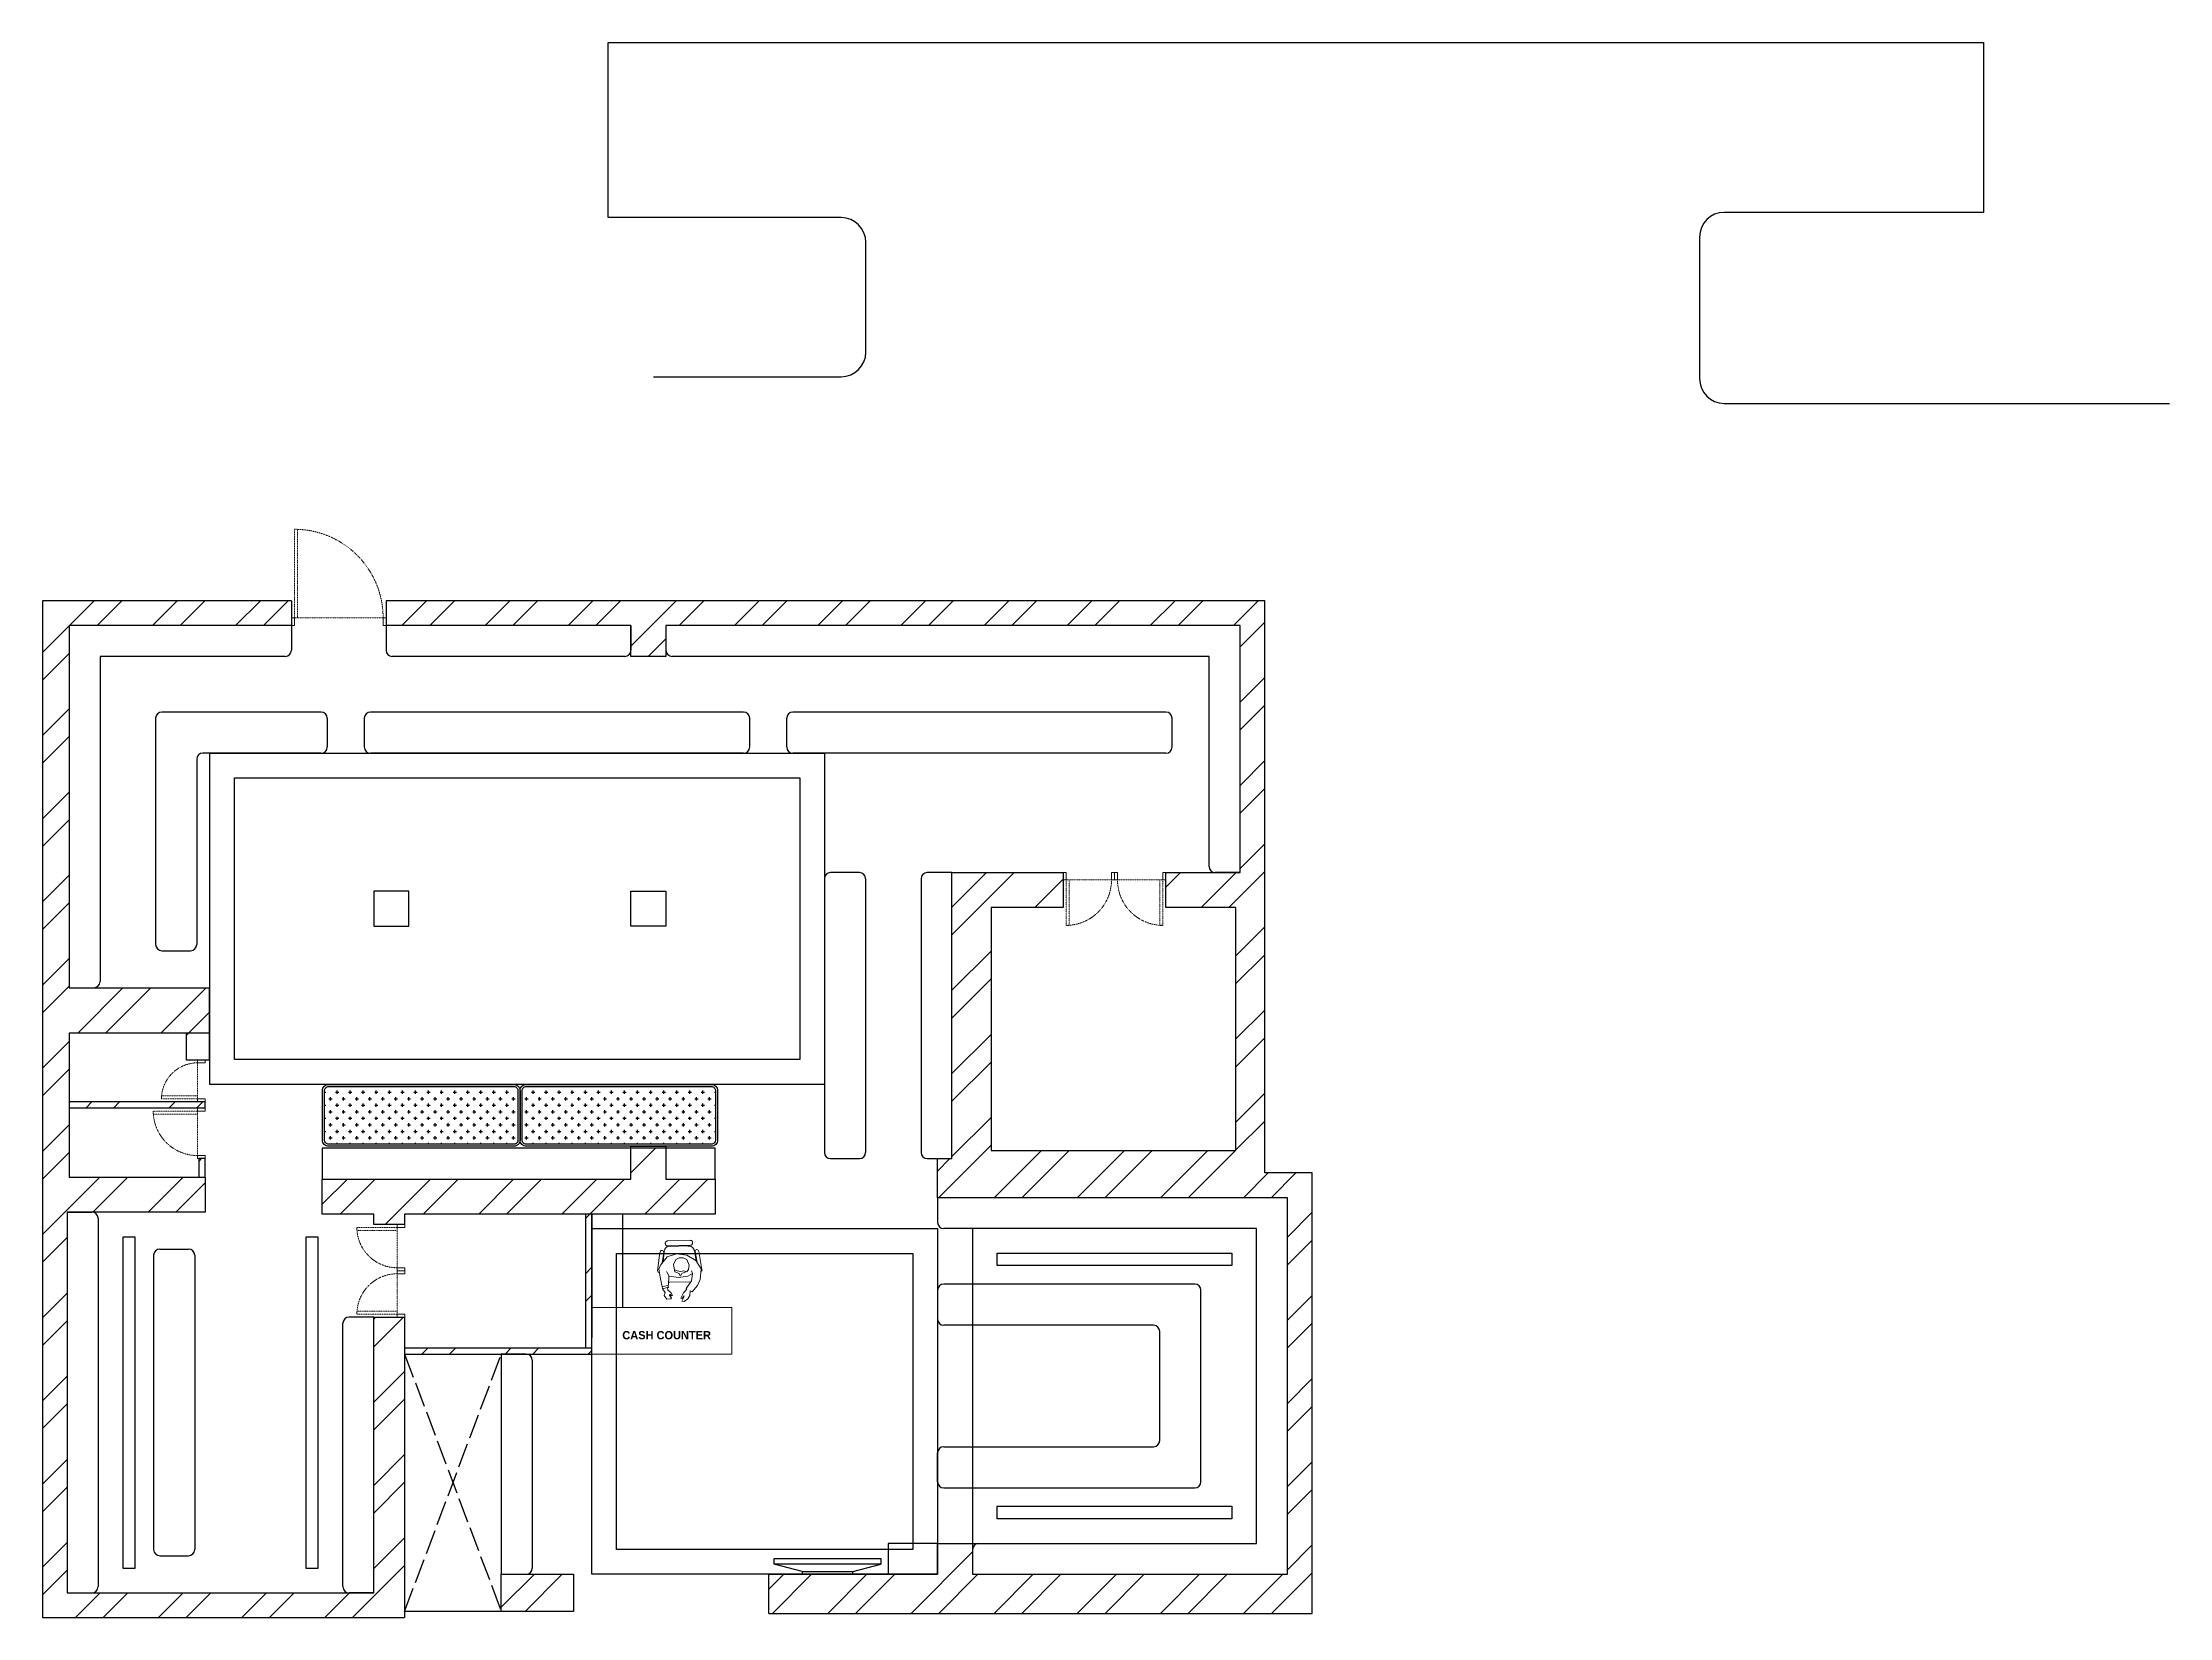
# Model space of a CAD drawing. Header units: inches. Extents: x -4677 to 18437, y -5264 to 2453.
# Drawn here: x 9108 to 10141, y 1688 to 2453 of the extents above; entities that cross this region are included whole.
import ezdxf

# ---------------------------------------------------------------- set-up
doc = ezdxf.new("R2010")
doc.units = ezdxf.units.IN
for name, pattern in [('ACAD_ISO02W100', [15, 12, -3]), ('AUDIT_D_060311083008-3', [0]), ('DASHED2', [0.375, 0.25, -0.125]), ('HIDDEN', [0.375, 0.25, -0.125])]:
    doc.linetypes.add(name, pattern=pattern)
for name, color, linetype in [('A-DOOR', 251, 'AUDIT_D_060311083008-3'), ('A-Door-Frame', 1, 'Continuous'), ('A-Door-Swing', 8, 'HIDDEN'), ('IEL-HATCH-002', 7, 'Continuous'), ('PDF11_PDF_CH', 7, 'Continuous')]:
    doc.layers.add(name, color=color, linetype=linetype)
doc.styles.add('HEMI', font='stylu.ttf')

# ---------------------------------------------------------------- blocks, each defined once
blk = doc.blocks.new('*U7')
at = {"layer": 'A-Door-Frame', "lineweight": 5}
for p, q in [((0, -100), (0, 0)), ((668, -100), (668, 0))]:
    blk.add_line(p, q, dxfattribs=at)
for points in [[(0, -100), (40, -100), (40, 0), (0, 0)], [(668, -100), (628, -100), (628, 0), (668, 0)]]:
    blk.add_lwpolyline(points, dxfattribs=at)
at = {"layer": 'A-Door-Swing', "linetype": 'DASHED2', "lineweight": 5}
blk.add_line((45, 0), (633, 0), dxfattribs=at)
blk.add_lwpolyline([(40, 0), (40, 588), (80, 588), (80, 0)], close=True, dxfattribs=at)
blk.add_arc((40, 0), 588, 360, 90, dxfattribs=at)
blk = doc.blocks.new('*U8')
at = {"layer": 'A-Door-Frame', "lineweight": 5}
for p, q in [((0, -100), (0, 0)), ((559, -100), (559, 0))]:
    blk.add_line(p, q, dxfattribs=at)
for points in [[(0, -100), (40, -100), (40, 0), (0, 0)], [(559, -100), (519, -100), (519, 0), (559, 0)]]:
    blk.add_lwpolyline(points, dxfattribs=at)
at = {"layer": 'A-Door-Swing', "linetype": 'DASHED2', "lineweight": 5}
blk.add_line((44, 0), (523, 0), dxfattribs=at)
blk.add_lwpolyline([(40, 0), (40, 479), (80, 479), (80, 0)], close=True, dxfattribs=at)
blk.add_arc((40, 0), 479, 360, 90, dxfattribs=at)
blk = doc.blocks.new('wf')
at = {"layer": 'PDF11_PDF_CH', "lineweight": 5}
for points in [[(-7100.9, -1901.8), (-7102, -1910.7)], [(-7099.7, -1906.9), (-7099, -1901.7)], [(-7098.2, -1897.2), (-7098.2, -1897.6)], [(-7086, -1895.9), (-7097.3, -1896.2)], [(-7097.2, -1898.6), (-7086, -1898.3)], [(-7095.8, -1898.9), (-7087.3, -1898.6)], [(-7084.1, -1900.9), (-7083.2, -1906)], [(-7082.8, -1900.3), (-7082.9, -1900.4)], [(-7081.9, -1901.3), (-7080.4, -1910.1)], [(-7096.4, -1913.3), (-7097.7, -1911.1)], [(-7093.6, -1910.3), (-7092.5, -1910.8), (-7090.8, -1911.1), (-7089.2, -1910.8), (-7087.8, -1911.2), (-7086.9, -1910.1), (-7086.6, -1908), (-7087.8, -1905.3), (-7089.5, -1904.4), (-7091.4, -1904.5), (-7093.1, -1905.3), (-7094.2, -1907.6), (-7093.6, -1911.2), (-7091.5, -1912.1), (-7091, -1913.1), (-7090.6, -1913), (-7090.2, -1912), (-7088.2, -1911.2)], [(-7085, -1912.1), (-7085.5, -1910.8)], [(-7096.8, -1917.9), (-7099.6, -1918.3)], [(-7097.2, -1918.9), (-7099.6, -1919.5)], [(-7096, -1916.3), (-7086, -1916.1)]]:
    blk.add_lwpolyline(points, dxfattribs=at)
for points in [[(-7099, -1901.8, 0.414213), (-7100, -1900.8), (-7099.9, -1900.8)], [(-7099.3, -1906.5), (-7098.7, -1901.3, -0.458817), (-7095.7, -1898.8)], [(-7085.9, -1898.3, 0.414213), (-7085, -1897.3), (-7085, -1896.9)], [(-7082.8, -1906.5), (-7083.7, -1901.4, -0.414214), (-7082.8, -1900.4)], [(-7102, -1910.7, 0.414214), (-7101, -1911.6), (-7101.1, -1911.6)]]:
    blk.add_lwpolyline(points, format="xyb", dxfattribs=at)
blk.add_lwpolyline([(-7096.5, -1913.3), (-7091.8, -1913.9), (-7087.3, -1913.3), (-7085, -1912.1), (-7085.4, -1915.6), (-7088.1, -1919.3), (-7087.7, -1919.7), (-7089.4, -1921.4), (-7090.6, -1924), (-7090.1, -1924.2), (-7089.1, -1922.9), (-7089.3, -1923.9), (-7090.2, -1925.4), (-7089.1, -1925.6), (-7087.2, -1924.3), (-7086.3, -1922.7), (-7086.2, -1920.4), (-7085.1, -1921), (-7082.6, -1917.9), (-7081.3, -1914.9), (-7080.7, -1909.7), (-7083.4, -1905.7), (-7087.8, -1903.1), (-7092.8, -1902.5), (-7097.3, -1903.9), (-7100.6, -1908), (-7101.3, -1910), (-7100.6, -1914.7), (-7099.7, -1918.3), (-7099.5, -1919.4), (-7098.3, -1921.5), (-7098.7, -1922.7), (-7097.4, -1924.5), (-7095.5, -1924.4), (-7095.2, -1923.9), (-7096.1, -1922.8), (-7096, -1922), (-7095.2, -1922.9), (-7094.7, -1922.7), (-7095.5, -1921.2), (-7097, -1920.2), (-7097.2, -1918.9), (-7096.7, -1918.9), (-7096.9, -1917.8), (-7096.7, -1917.7)], close=True, dxfattribs=at)
for centre, radius, start, end in [((-7099.8, -1901.8), 0.983, 91.192, 181.192), ((-7097.2, -1897.3), 0.983, 90.3735, 180.3735), ((-7097.2, -1897.6), 0.983, 180.9887, 270.9888), ((-7086.7, -1901.3), 2.61, 5.8667, 102.464), ((-7085.9, -1897), 0.983, 1.8072, 91.8073), ((-7082.9, -1901.4), 0.983, 1.604, 91.604), ((-7101.1, -1910.5), 1.15, 271.0278, 275.4764), ((-7081.3, -1910.2), 0.983, 295.8673, 1.5711), ((-7096.1, -1912.3), 4.02, 263.3806, 271.247), ((-7086.1, -1912.1), 4.02, 271.5931, 275.6031)]:
    blk.add_arc(centre, radius, start, end, dxfattribs=at)
blk = doc.blocks.new('*U12')
at = {"layer": 'A-Door-Frame', "lineweight": 5}
for p, q in [((0, -100), (0, 0)), ((682, -100), (682, 0))]:
    blk.add_line(p, q, dxfattribs=at)
for points in [[(0, -100), (40, -100), (40, 0), (0, 0)], [(682, -100), (642, -100), (642, 0), (682, 0)]]:
    blk.add_lwpolyline(points, dxfattribs=at)
at = {"layer": 'A-Door-Swing', "linetype": 'DASHED2', "lineweight": 5}
blk.add_line((45, 0), (647, 0), dxfattribs=at)
blk.add_lwpolyline([(40, 0), (40, 602), (80, 602), (80, 0)], close=True, dxfattribs=at)
blk.add_arc((40, 0), 602, 360, 90, dxfattribs=at)
blk = doc.blocks.new('*U13')
at = {"layer": 'A-Door-Frame', "lineweight": 5}
for p, q in [((0, -100), (0, 0)), ((614, -100), (614, 0))]:
    blk.add_line(p, q, dxfattribs=at)
for points in [[(0, -100), (40, -100), (40, 0), (0, 0)], [(614, -100), (574, -100), (574, 0), (614, 0)]]:
    blk.add_lwpolyline(points, dxfattribs=at)
at = {"layer": 'A-Door-Swing', "linetype": 'DASHED2', "lineweight": 5}
blk.add_line((45, 0), (578, 0), dxfattribs=at)
blk.add_lwpolyline([(40, 0), (40, 534), (80, 534), (80, 0)], close=True, dxfattribs=at)
blk.add_arc((40, 0), 534, 360, 90, dxfattribs=at)
blk = doc.blocks.new('erh')
for p, q in [((3624, 765.5), (3599.4, 765.5)), ((3599.4, 765.5), (3599.4, 764.2)), ((3624, 764.2), (3624, 765.5)), ((3624, 764.2), (3599.4, 764.2))]:
    blk.add_line(p, q)
at = {"ltscale": 7}
for p, q in [((3599.4, 764.2), (3585.8, 760.7)), ((3624, 764.2), (3637.6, 760.7))]:
    blk.add_line(p, q, dxfattribs=at)
blk.add_lwpolyline([(3585.8, 760.7), (3637.6, 760.7), (3637.6, 758), (3585.8, 758)], close=True, dxfattribs=at)
blk = doc.blocks.new('*U9')
at = {"layer": 'A-Door-Frame', "lineweight": 5}
for p, q in [((0, -100), (0, 0)), ((1255, -100), (1255, 0))]:
    blk.add_line(p, q, dxfattribs=at)
for points in [[(0, -100), (40, -100), (40, 0), (0, 0)], [(1255, -100), (1215, -100), (1215, 0), (1255, 0)]]:
    blk.add_lwpolyline(points, dxfattribs=at)
at = {"layer": 'A-Door-Swing', "linetype": 'DASHED2', "lineweight": 5}
blk.add_line((51, 0), (1225, 0), dxfattribs=at)
blk.add_lwpolyline([(40, 0), (40, 1175), (80, 1175), (80, 0)], close=True, dxfattribs=at)
blk.add_arc((40, 0), 1175, 360, 90, dxfattribs=at)
blk = doc.blocks.new('wef')
at = {"layer": 'IEL-HATCH-002', "true_color": 0xc7c8ca, "transparency": 33554687}
h = blk.add_hatch(dxfattribs=at)
h.set_pattern_fill('ANSI32', color=9, scale=3)
h.paths.add_polyline_path([(9186.5, 855.4), (9120.5, 855.4), (9120.5, 925.4), (9177.5, 925.4), (9188.5, 925.4), (9188.5, 947.4), (9120.5, 947.4), (9120.5, 1123.4), (9228.5, 1123.4), (9228.5, 1135.4), (9107.5, 1135.4), (9107.5, 641.4), (9283.5, 641.4), (9283.5, 644.4), (9283.5, 769.4), (9283.5, 787.4), (9268.5, 787.4), (9268.5, 653.4), (9256.5, 653.4), (9119.5, 653.4), (9119.5, 838.4), (9131.5, 838.4), (9186.5, 838.4)])
h.paths.add_polyline_path([(9701.5, 1135.4), (9274.5, 1135.4), (9274.5, 1123.4), (9393.5, 1123.4), (9393.5, 1111.4), (9393.5, 1108.4), (9410.5, 1108.4), (9410.5, 1123.4), (9689.5, 1123.4), (9689.5, 1003.4), (9677.5, 1003.4), (9653.5, 1003.4), (9653.5, 986.4), (9687.5, 986.4), (9687.5, 868.4), (9568.5, 868.4), (9568.5, 986.4), (9603.5, 986.4), (9603.5, 1003.4), (9549.5, 1003.4), (9549.5, 864.4), (9542.5, 864.4), (9542.5, 845.4), (9712.5, 845.4), (9712.5, 662.4), (9559.5, 662.4), (9559.5, 674.4), (9559.5, 677.4), (9542.5, 677.4), (9542.5, 662.4), (9518.5, 662.4), (9460.5, 662.4), (9460.5, 643.4), (9724.5, 643.4), (9724.5, 857.4), (9701.5, 857.4)])
h.paths.add_polyline_path([(9434.5, 854.4), (9410.5, 854.4), (9410.5, 869.4), (9393.5, 869.4), (9393.5, 854.4), (9359.5, 854.4), (9243.5, 854.4), (9243.5, 837.4), (9268.5, 837.4), (9268.5, 832.4), (9283.5, 832.4), (9283.5, 837.4), (9359.5, 837.4), (9434.5, 837.4)])
h.paths.add_polyline_path([(9365.5, 662.4), (9330.5, 662.4), (9330.5, 644.4), (9365.5, 644.4)], flags=17)
h.paths.add_polyline_path([(9374.5, 837.4), (9371.5, 837.4), (9371.5, 772.4), (9374.5, 772.4)], flags=17)
h.paths.add_polyline_path([(9374.5, 772.4), (9371.5, 772.4), (9283.5, 772.4), (9283.5, 769.4), (9374.5, 769.4)], flags=17)
h.paths.add_polyline_path([(9188.5, 925.4), (9177.5, 925.4), (9177.5, 912.3), (9182.9, 912.3), (9182.9, 912.4), (9186.5, 912.4), (9188.5, 912.3)], flags=17)
h.paths.add_polyline_path([(9186.5, 891.9), (9182.9, 891.9), (9120.5, 891.9), (9120.5, 888.9), (9186.5, 888.9)], flags=17)
h.paths.add_polyline_path([(9186.5, 864.4), (9183.5, 864.4), (9183.5, 855.4), (9186.5, 855.4)], flags=17)
at = {"layer": 'IEL-HATCH-002', "true_color": 0x939598, "transparency": 33554687}
h = blk.add_hatch(dxfattribs=at)
h.set_pattern_fill('CROSS', color=252, scale=0.5)
h.set_pattern_definition([(0, (1090.145, 0), (3.175, 3.175), [1.5875, -4.7625]), (90, (1090.939, -0.7937), (-3.175, 3.175), [1.5875, -4.7625])])
h.paths.add_polyline_path([(9338.6, 897.4, 0.414214), (9336.6, 899.4), (9246.6, 899.4, 0.414214), (9244.6, 897.4), (9244.6, 873.4, 0.414214), (9246.6, 871.4), (9336.6, 871.4, 0.414214), (9338.6, 873.4)])
h.paths.add_polyline_path([(9434.6, 897.4, 0.414214), (9432.6, 899.4), (9342.6, 899.4, 0.414214), (9340.6, 897.4), (9340.6, 873.4, 0.414214), (9342.6, 871.4), (9432.6, 871.4, 0.414214), (9434.6, 873.4)])
at = {"color": 252, "true_color": 0x939598}
for p, q in [((9228.5, 1135.4), (9107.5, 1135.4)), ((9107.5, 1135.4), (9107.5, 641.4)), ((9228.5, 1135.4), (9228.5, 1123.4)), ((9701.5, 1135.4), (9274.5, 1135.4)), ((9274.5, 1135.4), (9274.5, 1123.4)), ((9701.5, 857.4), (9701.5, 1135.4)), ((9228.5, 1123.4), (9120.5, 1123.4)), ((9120.5, 1123.4), (9120.5, 947.4)), ((9120.5, 1123.4), (9120.5, 1108.4)), ((9228.5, 1123.4), (9228.5, 1111.4)), ((9393.5, 1123.4), (9274.5, 1123.4)), ((9274.5, 1123.4), (9274.5, 1111.4)), ((9393.5, 1108.4), (9393.5, 1123.4)), ((9393.5, 1123.4), (9393.5, 1111.4)), ((9689.5, 1123.4), (9410.5, 1123.4)), ((9410.5, 1123.4), (9410.5, 1108.4)), ((9410.5, 1123.4), (9410.5, 1111.4)), ((9689.5, 1003.4), (9689.5, 1123.4)), ((9225.5, 1108.4), (9135.5, 1108.4)), ((9135.5, 1108.4), (9135.5, 950.4)), ((9390.5, 1108.4), (9277.5, 1108.4)), ((9410.5, 1108.4), (9393.5, 1108.4)), ((9410.5, 1108.4), (9393.5, 1108.4)), ((9674.5, 1108.4), (9413.5, 1108.4)), ((9674.5, 1006.4), (9674.5, 1108.4)), ((9162.5, 1078.4), (9162.5, 968.4)), ((9242.9, 1081.4), (9165.5, 1081.4)), ((9245.9, 1078.4), (9245.9, 1064.4)), ((9263.9, 1078.4), (9263.9, 1064.4)), ((9448.2, 1081.4), (9266.9, 1081.4)), ((9451.2, 1064.4), (9451.2, 1078.4)), ((9469.2, 1064.4), (9469.2, 1078.4)), ((9653.5, 1081.4), (9472.2, 1081.4)), ((9656.5, 1064.4), (9656.5, 1078.4)), ((9182.5, 1058.4), (9182.5, 968.4)), ((9242.9, 1061.4), (9185.5, 1061.4)), ((9448.2, 1061.4), (9266.9, 1061.4)), ((9653.5, 1061.4), (9472.2, 1061.4)), ((9504.5, 1003.4), (9490.5, 1003.4)), ((9549.5, 1003.4), (9537.5, 1003.4)), ((9549.5, 864.4), (9549.5, 1003.4)), ((9549.5, 1003.4), (9603.5, 1003.4)), ((9603.5, 1003.4), (9603.5, 986.4)), ((9653.5, 986.4), (9653.5, 1003.4)), ((9653.5, 1003.4), (9689.5, 1003.4)), ((9689.5, 1003.4), (9677.5, 1003.4)), ((9285.5, 994.4), (9268.5, 994.4)), ((9268.5, 994.4), (9268.5, 977.4)), ((9285.5, 977.4), (9285.5, 994.4)), ((9487.5, 1000.4), (9487.5, 867.4)), ((9507.5, 1000.4), (9507.5, 867.4)), ((9534.5, 1000.4), (9534.5, 867.4)), ((9603.5, 986.4), (9568.5, 986.4)), ((9568.5, 986.4), (9568.5, 868.4)), ((9687.5, 986.4), (9653.5, 986.4)), ((9687.5, 868.4), (9687.5, 986.4)), ((9268.5, 977.4), (9285.5, 977.4)), ((9165.5, 965.4), (9179.5, 965.4)), ((9120.5, 947.4), (9188.5, 947.4)), ((9120.5, 947.4), (9132.5, 947.4)), ((9188.5, 947.4), (9188.5, 925.4)), ((9120.5, 925.4), (9120.5, 855.4)), ((9177.5, 925.4), (9120.5, 925.4)), ((9188.5, 925.4), (9177.5, 925.4)), ((9177.5, 912.3), (9177.5, 925.4)), ((9188.5, 925.4), (9188.5, 912.3)), ((9188.5, 912.3), (9177.5, 912.3)), ((9186.5, 891.9), (9120.5, 891.9)), ((9186.5, 888.9), (9186.5, 891.9)), ((9186.5, 888.9), (9120.5, 888.9)), ((9434.5, 869.4), (9243.5, 869.4)), ((9243.5, 869.4), (9243.5, 854.4)), ((9393.5, 854.4), (9393.5, 870.4)), ((9393.5, 870.4), (9410.5, 870.4)), ((9410.5, 870.4), (9410.5, 854.4)), ((9434.5, 854.4), (9434.5, 869.4)), ((9568.5, 868.4), (9687.5, 868.4)), ((9186.5, 864.4), (9183.5, 864.4)), ((9183.5, 864.4), (9183.5, 855.4)), ((9186.5, 855.4), (9186.5, 864.4)), ((9490.5, 864.4), (9504.5, 864.4)), ((9537.5, 864.4), (9549.5, 864.4)), ((9542.5, 845.4), (9542.5, 864.4)), ((9120.5, 855.4), (9186.5, 855.4)), ((9186.5, 855.4), (9186.5, 838.4)), ((9243.5, 837.4), (9243.5, 854.4)), ((9410.5, 854.4), (9434.5, 854.4)), ((9434.5, 854.4), (9434.5, 837.4)), ((9724.5, 857.4), (9701.5, 857.4)), ((9724.5, 643.4), (9724.5, 857.4)), ((9186.5, 838.4), (9119.5, 838.4)), ((9119.5, 838.4), (9119.5, 653.4)), ((9119.5, 838.4), (9131.5, 838.4)), ((9268.5, 837.4), (9243.5, 837.4)), ((9268.5, 832.4), (9268.5, 837.4)), ((9283.5, 837.4), (9283.5, 832.4)), ((9371.5, 772.4), (9371.5, 837.4)), ((9374.5, 837.4), (9374.5, 777.4)), ((9374.5, 769.4), (9374.5, 837.4)), ((9389.5, 792.1), (9389.5, 837.4)), ((9712.5, 845.4), (9542.5, 845.4)), ((9542.5, 845.4), (9542.5, 833.4)), ((9712.5, 662.4), (9712.5, 845.4)), ((9134.5, 835.4), (9134.5, 656.4)), ((9283.5, 832.4), (9268.5, 832.4)), ((9697.5, 830.4), (9545.5, 830.4)), ((9697.5, 677.4), (9697.5, 830.4)), ((9161.5, 817.4), (9161.5, 674.4)), ((9164.5, 820.4), (9178.5, 820.4)), ((9181.5, 817.4), (9181.5, 674.4)), ((9542.5, 800.4), (9542.5, 786.4)), ((9667.5, 803.4), (9545.5, 803.4)), ((9670.5, 707.4), (9670.5, 800.4)), ((9268.5, 787.4), (9256.5, 787.4)), ((9268.5, 653.4), (9268.5, 787.4)), ((9268.5, 787.4), (9283.5, 787.4)), ((9283.5, 787.4), (9283.5, 769.4)), ((9253.5, 656.4), (9253.5, 784.4)), ((9647.5, 783.4), (9545.5, 783.4)), ((9650.5, 727.4), (9650.5, 780.4)), ((9283.5, 772.4), (9374.5, 772.4)), ((9283.5, 769.4), (9330.5, 769.4)), ((9283.5, 769.4), (9283.5, 644.4)), ((9283.5, 769.4), (9374.5, 769.4)), ((9330.5, 769.4), (9330.5, 753.4)), ((9330.5, 769.4), (9330.5, 769.4)), ((9342.5, 769.4), (9330.5, 769.4)), ((9345.5, 766.4), (9345.5, 665.4)), ((9330.5, 753.4), (9330.5, 662.4)), ((9545.5, 724.4), (9647.5, 724.4)), ((9542.5, 707.4), (9542.5, 721.4)), ((9545.5, 704.4), (9667.5, 704.4)), ((9542.5, 662.4), (9542.5, 677.4)), ((9542.5, 677.4), (9559.5, 677.4)), ((9559.5, 677.4), (9559.5, 662.4)), ((9559.5, 674.4), (9559.5, 662.4)), ((9562.5, 677.4), (9697.5, 677.4)), ((9164.5, 671.4), (9178.5, 671.4)), ((9330.5, 662.4), (9365.5, 662.4)), ((9330.5, 644.4), (9330.5, 662.4)), ((9330.5, 662.4), (9342.5, 662.4)), ((9365.5, 662.4), (9365.5, 644.4)), ((9460.5, 643.4), (9460.5, 662.4)), ((9460.5, 662.4), (9542.5, 662.4)), ((9559.5, 662.4), (9712.5, 662.4)), ((9119.5, 653.4), (9268.5, 653.4)), ((9119.5, 653.4), (9131.5, 653.4)), ((9268.5, 653.4), (9256.5, 653.4)), ((9107.5, 641.4), (9283.5, 641.4)), ((9330.5, 644.4), (9283.5, 644.4)), ((9283.5, 644.4), (9283.5, 641.4)), ((9365.5, 644.4), (9330.5, 644.4)), ((9460.5, 643.4), (9724.5, 643.4))]:
    blk.add_line(p, q, dxfattribs=at)
at = {"color": 252, "linetype": 'ACAD_ISO02W100', "true_color": 0x939598}
for p, q in [((9283.5, 644.4), (9330.5, 769.4)), ((9283.5, 769.4), (9330.5, 644.4))]:
    blk.add_line(p, q, dxfattribs=at)
at = {"color": 252, "true_color": 0x939598}
for points in [[(9393.5, 977.4), (9393.5, 994.4), (9410.5, 994.4), (9410.5, 977.4)], [(9542.5, 677.4), (9518.5, 677.4), (9518.5, 662.4), (9542.5, 662.4)]]:
    blk.add_lwpolyline(points, close=True, dxfattribs=at)
for points in [[(9339.6, 897.4), (9339.6, 873.4, -0.414214), (9336.6, 870.4), (9246.6, 870.4, -0.414214), (9243.6, 873.4), (9243.6, 897.4, -0.414214), (9246.6, 900.4), (9336.6, 900.4, -0.414214)], [(9338.6, 897.4), (9338.6, 873.4, -0.414214), (9336.6, 871.4), (9246.6, 871.4, -0.414214), (9244.6, 873.4), (9244.6, 897.4, -0.414214), (9246.6, 899.4), (9336.6, 899.4, -0.414214)], [(9435.6, 897.4), (9435.6, 873.4, -0.414214), (9432.6, 870.4), (9342.6, 870.4, -0.414214), (9339.6, 873.4), (9339.6, 897.4, -0.414214), (9342.6, 900.4), (9432.6, 900.4, -0.414214)], [(9434.6, 897.4), (9434.6, 873.4, -0.414214), (9432.6, 871.4), (9342.6, 871.4, -0.414214), (9340.6, 873.4), (9340.6, 897.4, -0.414214), (9342.6, 899.4), (9432.6, 899.4, -0.414214)]]:
    blk.add_lwpolyline(points, format="xyb", close=True, dxfattribs=at)
for points in [[(9243.5, 854.4), (9359.5, 854.4), (9393.5, 854.4)], [(9434.5, 837.4), (9359.5, 837.4), (9283.5, 837.4)]]:
    blk.add_lwpolyline(points, dxfattribs=at)
at = {"color": 252, "lineweight": 5, "true_color": 0x939598}
blk.add_lwpolyline([(9374.5, 769.4), (9374.5, 792.1), (9442.5, 792.1), (9442.5, 769.4)], close=True, dxfattribs=at)
at = {"color": 252, "true_color": 0x939598}
for centre, start, end in [((9225.5, 1111.4), 270, 0), ((9277.5, 1111.4), 180, 270), ((9390.5, 1111.4), 270, 0), ((9413.5, 1111.4), 180, 270), ((9165.5, 1078.4), 90, 180), ((9242.9, 1078.4), 0, 90), ((9266.9, 1078.4), 90, 180), ((9448.2, 1078.4), 0, 90), ((9472.2, 1078.4), 90, 180), ((9653.5, 1078.4), 0, 90), ((9185.5, 1058.4), 90, 180), ((9242.9, 1064.4), 270, 0), ((9266.9, 1064.4), 180, 270), ((9448.2, 1064.4), 270, 0), ((9472.2, 1064.4), 180, 270), ((9653.5, 1064.4), 270, 0), ((9490.5, 1000.4), 90, 180), ((9504.5, 1000.4), 0, 90), ((9537.5, 1000.4), 90, 180), ((9677.5, 1006.4), 180, 270), ((9165.5, 968.4), 180, 270), ((9179.5, 968.4), 270, 0), ((9132.5, 950.4), 270, 0), ((9490.5, 867.4), 180, 270), ((9504.5, 867.4), 270, 0), ((9537.5, 867.4), 180, 270), ((9131.5, 835.4), 0, 90), ((9545.5, 833.4), 180, 270), ((9164.5, 817.4), 90, 180), ((9178.5, 817.4), 0, 90), ((9545.5, 800.4), 90, 180), ((9667.5, 800.4), 0, 90), ((9256.5, 784.4), 90, 180), ((9545.5, 786.4), 180, 270), ((9647.5, 780.4), 0, 90), ((9342.5, 766.4), 0, 90), ((9545.5, 721.4), 90, 180), ((9647.5, 727.4), 270, 0), ((9545.5, 707.4), 180, 270), ((9667.5, 707.4), 270, 0), ((9164.5, 674.4), 180, 270), ((9178.5, 674.4), 270, 0), ((9562.5, 674.4), 90, 180), ((9342.5, 665.4), 270, 0), ((9131.5, 656.4), 270, 0), ((9256.5, 656.4), 180, 270)]:
    blk.add_arc(centre, 3, start, end, dxfattribs=at)
at = {"color": 252, "lineweight": 5, "true_color": 0x939598}
blk.add_blockref('wf', (16508.4, 2720.6), dxfattribs=at)
at = {"color": 252, "true_color": 0x939598, "rotation": 180}
blk.add_blockref('erh', (13100.7, 1428), dxfattribs=at)
at = {"layer": 'A-DOOR', "color": 252, "lineweight": 5, "true_color": 0x939598, "xscale": 0.03666666666666651, "yscale": 0.03666666666666651, "zscale": 0.03666666666666651}
blk.add_blockref('*U9', (9228.5, 1127.1), dxfattribs=at)
at = {"layer": 'A-DOOR', "color": 252, "lineweight": 5, "true_color": 0x939598, "yscale": 0.03666666666666651, "zscale": 0.03666666666666651}
for name, p, xscale, rotation in [('*U12', (9603.5, 999.8), -0.03666666666666651, 180), ('*U12', (9653.5, 999.8), 0.03666666666666651, 180), ('*U8', (9182.9, 891.9), 0.03666666666666651, 90.00000000000001), ('*U7', (9182.9, 888.9), -0.03666666666666651, 90), ('*U13', (9279.9, 832.4), -0.03666666666666651, 90), ('*U13', (9279.9, 787.4), 0.03666666666666651, 90.00000000000001)]:
    blk.add_blockref(name, p, dxfattribs=dict(at, xscale=xscale, rotation=rotation))
at = {"color": 252, "lineweight": 5, "true_color": 0x939598, "insert": (9389.3, 780.6), "char_height": 4, "width": 69.214, "attachment_point": 1, "rotation": 359.9906, "style": 'HEMI'}
blk.add_mtext('{\\fStylus BT|b1|i0|c0|p34;CASH COUNTER}', dxfattribs=at)

msp = doc.modelspace()

# ---------------------------------------------------------------- linework, layer by layer
for p, q in [((9382.49, 2368.06), (9382.49, 2453.14)), ((9382.49, 2453.14), (10050.88, 2453.14)), ((10050.88, 2453.14), (10050.88, 2370.63)), ((9495.65, 2368.06), (9382.49, 2368.06)), ((10050.88, 2370.63), (9924.81, 2370.63)), ((9912.81, 2358.63), (9912.81, 2289.82)), ((9507.65, 2302.71), (9507.65, 2356.06)), ((9404.42, 2290.71), (9495.65, 2290.71)), ((9924.81, 2277.82), (10141.2, 2277.82))]:
    msp.add_line(p, q)
for points in [[(9487.53, 1946.92), (9188.87, 1946.92), (9188.87, 2107.87), (9487.53, 2107.87)], [(9475.53, 1958.92), (9200.87, 1958.92), (9200.87, 2095.87), (9475.53, 2095.87)], [(9146.53, 1872.74), (9146.53, 1711.87), (9152.53, 1711.87), (9152.53, 1872.74)], [(9235.53, 1711.87), (9241.53, 1711.87), (9241.53, 1872.74), (9235.53, 1872.74)], [(9374.53, 1876.79), (9542.53, 1876.79), (9542.53, 1708.87), (9374.53, 1708.87)], [(9559.53, 1723.87), (9697.53, 1723.87), (9697.53, 1876.87), (9559.53, 1876.87)], [(9386.53, 1864.79), (9530.53, 1864.79), (9530.53, 1720.87), (9386.53, 1720.87)], [(9571.53, 1864.87), (9685.53, 1864.87), (9685.53, 1858.87), (9571.53, 1858.87)], [(9685.53, 1741.87), (9685.53, 1735.87), (9571.53, 1735.87), (9571.53, 1741.87)]]:
    msp.add_lwpolyline(points, close=True)
for centre, start, end in [((9495.65, 2356.06), 0, 90), ((9924.81, 2358.63), 90, 180), ((9495.65, 2302.71), 270, 0), ((9924.81, 2289.82), 180, 270)]:
    msp.add_arc(centre, 12, start, end)

# ---------------------------------------------------------------- block references
msp.add_blockref('wef', (0, 1046.44))

doc.saveas('drawing.dxf')
